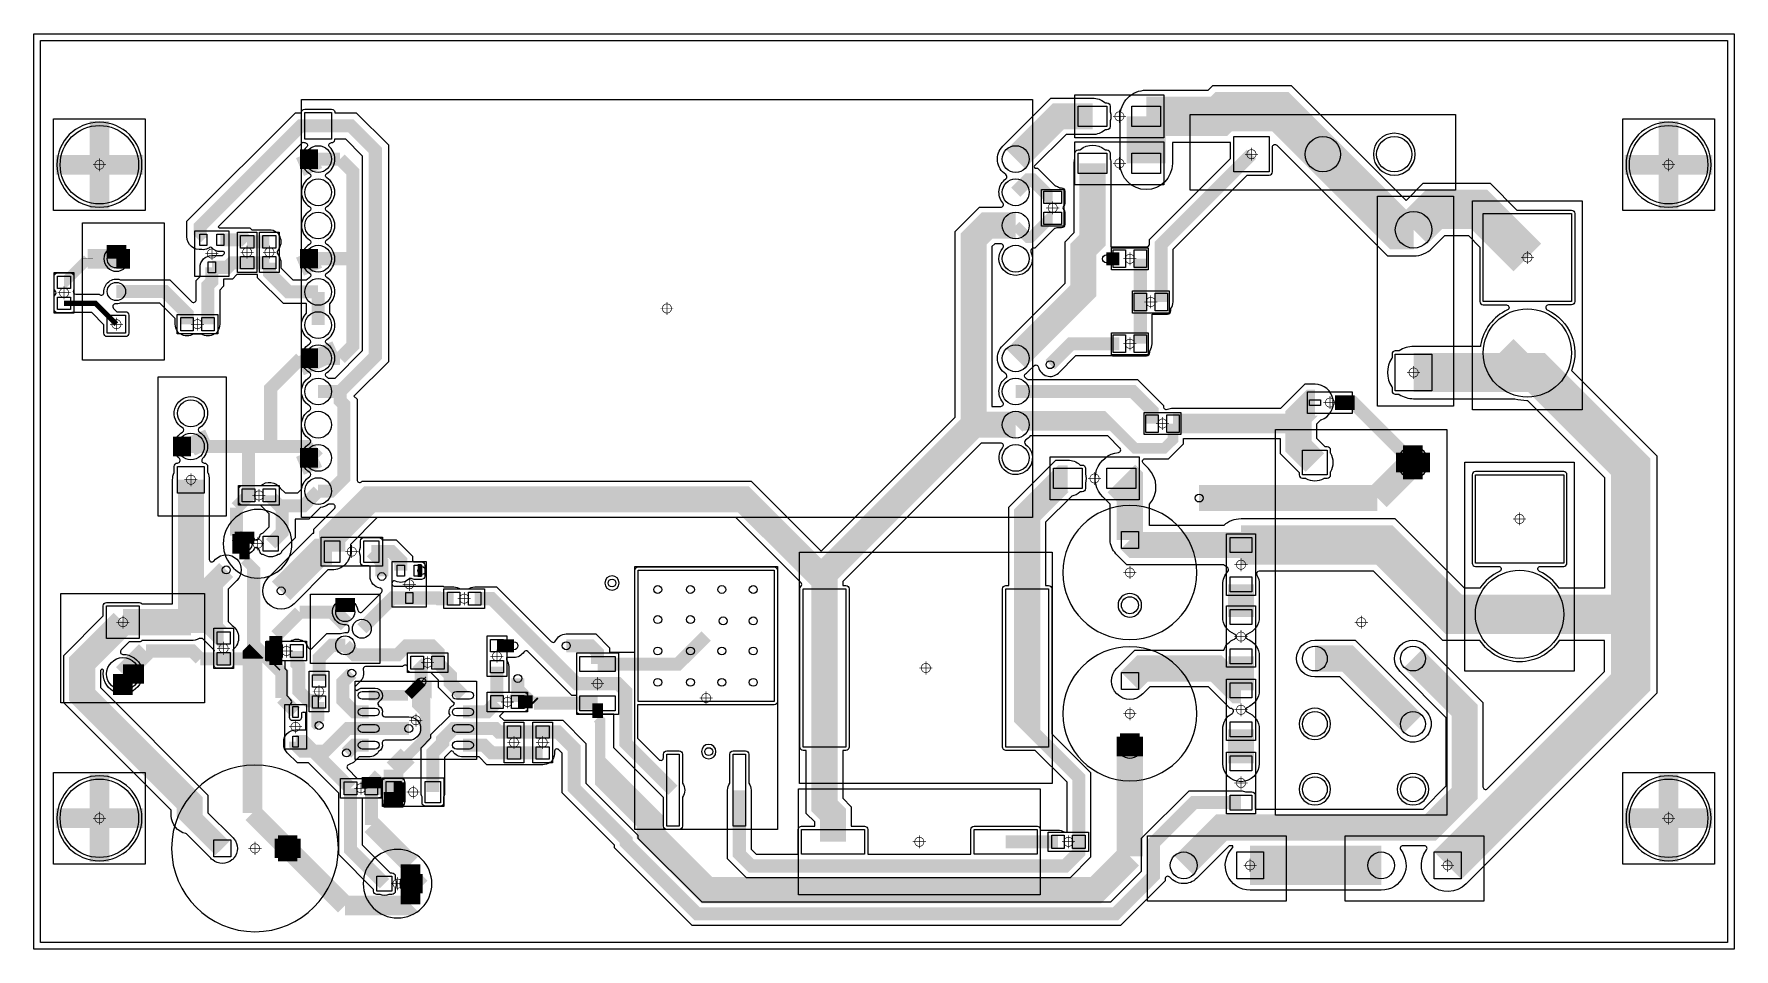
# Model space of a CAD drawing. Extents: x 0 to 130, y 0 to 70.
import ezdxf

# ---------------------------------------------------------------- set-up
doc = ezdxf.new("R2010")
doc.units = 0
for name, color, linetype in [('BG_DESIGN_OUTLINE', 85, 'CONTINUOUS'), ('ET_TOP', 12, 'CONTINUOUS'), ('PG_PLACE_BOUND_TOP', 85, 'CONTINUOUS'), ('PIN_TOP', 12, 'CONTINUOUS'), ('VC_TOP', 12, 'CONTINUOUS')]:
    doc.layers.add(name, color=color, linetype=linetype)

msp = doc.modelspace()

# ---------------------------------------------------------------- linework, layer by layer
at = {"layer": 'BG_DESIGN_OUTLINE'}
msp.add_lwpolyline([(0, 0), (0, 70), (130, 70), (130, 0)], close=True, dxfattribs=at)
at = {"layer": 'ET_TOP'}
msp.add_lwpolyline([(0.5001, 0.5001), (0.5001, 69.4999), (129.4999, 69.4999), (129.4999, 0.5001)], close=True, dxfattribs=at)
for points in [[(83.0834, 1.7998), (50.328, 1.7998), (44.3848, 7.743), (44.3848, 7.9537), (40.3998, 11.9387), (40.3998, 14.9821), (40.1367, 15.2452, 0.702914), (39.7962, 15.0849, -0.171687), (39.6502, 14.5024, -0.347939), (39.4354, 14.2763, -0.16058), (38.9, 14.0998), (34.6271, 14.0998), (34.0321, 14.6948), (32.8, 14.6948, -0.254812), (32.0435, 15.1071, -0.060853), (31.9336, 15.1832), (31.4002, 14.6497), (31.4002, 12, -0.097075), (31.3336, 11.6602), (31.3262, 11.642), (31.3262, 11.175, -0.414214), (31.075, 10.9238), (29.925, 10.9238, -0.414214), (29.6738, 11.175), (29.6738, 11.642), (29.6664, 11.6602, -0.097075), (29.5998, 12), (29.5998, 15.3955), (30.3498, 16.1455), (30.3498, 16.4029), (31.8138, 17.8669), (31.789, 17.9283, -0.38533), (32.0435, 18.6229, -0.02758), (32.1018, 18.7032), (32.1587, 18.7732), (31.9636, 18.9683), (31.959, 18.972, -0.059223), (31.867, 19.064), (31.8633, 19.0686), (30.938, 19.9939), (30.938, 20.5639), (30.3531, 21.1488), (28.825, 21.1488, -0.414214), (28.5738, 21.4), (28.5738, 21.5243, 0.668125), (28.2324, 21.6657), (28.1683, 21.6016), (25.358, 21.6016, 0.497981), (25.1657, 21.3468, -0.272216), (24.9365, 20.4635), (24.5266, 20.0535), (24.5266, 19.8522), (24.6993, 19.7835, -0.206324), (25.1, 19.9562), (26.1, 19.9562, -0.752797), (26.393, 18.9381, 0.429946), (26.3359, 18.6535, -0.010245), (26.3565, 18.6229, -0.341076), (26.6369, 18.0104, 0.482761), (26.8318, 17.7652), (28.665, 17.7652, -1), (28.665, 15.9648), (26.8318, 15.9648, 0.482761), (26.6369, 15.7196, -0.341076), (26.3565, 15.1071, -0.254812), (25.6, 14.6948), (24.8679, 14.6948), (24.5365, 14.3635, -0.144338), (24.0894, 14.12, 0.594179), (23.9901, 13.783), (24.7219, 13.0512), (26.275, 13.0512, -0.194014), (26.4492, 12.9809, 0.425825), (26.7374, 12.992, -0.214124), (26.925, 13.0762), (28.075, 13.0762, -0.414214), (28.3262, 12.825), (28.3262, 11.175, -0.414214), (28.075, 10.9238), (26.925, 10.9238, -0.414214), (26.6738, 11.175), (26.6738, 11.395, 0.555029), (26.3857, 11.5745, -0.114556), (26.275, 11.5488), (25.1002, 11.5488), (25.1002, 7.9729), (27.2469, 5.8262), (27.375, 5.8262, -0.414214), (27.6262, 5.575), (27.6262, 5.358), (27.6336, 5.3398, -0.195986), (27.6336, 4.6602), (27.6262, 4.642), (27.6262, 4.425, -0.414214), (27.375, 4.1738), (27.158, 4.1738), (27.1398, 4.1664, -0.195986), (26.4602, 4.1664), (26.442, 4.1738), (26.225, 4.1738, -0.414214), (25.9738, 4.425), (25.9738, 4.5531), (23.2998, 7.2271), (23.2998, 11.9271), (20.992, 14.2349), (20.142, 14.2349), (19.3635, 15.0135, -0.198912), (19.0998, 15.65), (19.0998, 15.86, -0.414214), (20, 16.7602), (20.7998, 16.7602), (20.7998, 18.0998), (20.6056, 18.0998), (20.5847, 18.1208), (20.4612, 18.0696), (20.4612, 17.72, -0.414214), (20.21, 17.4688), (19.79, 17.4688, -0.414214), (19.5388, 17.72), (19.5388, 18.56, -0.228622), (19.6337, 18.7567, 0.448057), (19.6507, 19.0547), (19.3488, 19.3566), (19.3488, 21.2916), (19.1998, 21.4406), (19.1998, 22.0488), (18.025, 22.0488, -0.414214), (17.7738, 22.3), (17.7738, 23.3, -0.414214), (18.025, 23.5512), (19.604, 23.5512, -0.300927), (20.5976, 23.5502, -0.347939), (20.8237, 23.3354, -0.076886), (20.9516, 23.0917, 0.554738), (21.2822, 23.0151), (22.3973, 24.1302), (23.4219, 24.1302), (23.4397, 24.1373, -0.115837), (23.8812, 24.2028, 0.464021), (24.0972, 24.4188, -0.041663), (24.0972, 24.5812, 0.464021), (23.8812, 24.7972, -2.301098), (24.7649, 25.9181, 0.614389), (25.104, 25.8071), (26.5689, 27.272, 0.612552), (26.4589, 27.6109, -0.368822), (25.6998, 28.5), (25.6998, 29.2271), (25.6031, 29.3238), (25.225, 29.3238, -0.414214), (24.9738, 29.575), (24.9738, 30.042), (24.9664, 30.0602, -0.195986), (24.9664, 30.7398), (24.9738, 30.758), (24.9738, 31.225, -0.414214), (25.225, 31.4762), (26.375, 31.4762, -0.268338), (26.5927, 31.3503), (26.6216, 31.3002), (27.7027, 31.3002), (28.9502, 30.0527), (28.9502, 29.7253, 0.435103), (29.0573, 29.6256, -0.01763), (29.075, 29.6262), (29.625, 29.6262, -0.414214), (29.8762, 29.375), (29.8762, 28.525, -0.414214), (29.625, 28.2738), (29.075, 28.2738, -0.156033), (28.9292, 28.3204, 0.360989), (28.6744, 28.3016, -0.316776), (27.6499, 28.1436, 0.400249), (27.3863, 28.0618, -0.003731), (27.3797, 28.0501, 0.577219), (27.553, 27.7502), (31.2929, 27.7502), (31.3429, 27.7002), (32.1, 27.7002, -0.146935), (32.596, 27.5512), (33.204, 27.5512, -0.146935), (33.7, 27.7002), (35.3729, 27.7002), (39.5577, 23.5154, 0.523275), (39.8811, 23.5738, -0.293685), (40.7, 24.1002), (42.9527, 24.1002), (44.0002, 23.0527), (44.0002, 22.7002), (45.9488, 22.7002), (45.9488, 28.975, -0.414214), (46.2, 29.2262), (56.6, 29.2262, -0.414214), (56.8512, 28.975), (56.8512, 18.925, -0.414214), (56.6, 18.6738), (46.1502, 18.6738), (46.1502, 16.1329), (47.7924, 14.4907, 0.668125), (48.1338, 14.6321), (48.1338, 14.9, -0.414214), (48.385, 15.1512), (49.335, 15.1512, -0.414214), (49.5862, 14.9), (49.5862, 12.682, -0.327099), (49.5862, 11.618), (49.5862, 9.4, -0.414214), (49.335, 9.1488), (48.385, 9.1488, -0.414214), (48.1338, 9.4), (48.1338, 11.6031), (44.3498, 15.3871), (44.3498, 17.9738), (41.75, 17.9738, -0.414214), (41.4988, 18.225), (41.4988, 19.3998), (41.1271, 19.3998), (37.7722, 22.7548, 0.481241), (37.4615, 22.72, -0.257595), (36.7, 22.2998), (36.1283, 22.2998), (36.1283, 22.1814), (36.1348, 22.1643, -0.068444), (36.1502, 22.0976, -0.147471), (36.3002, 21.6), (36.3002, 19.6512), (37.475, 19.6512, -0.414214), (37.7262, 19.4), (37.7262, 18.4, -0.414214), (37.475, 18.1488), (35.9219, 18.1488), (35.5956, 17.8225), (35.9179, 17.5002), (40.4279, 17.5002), (42.2002, 15.7279), (42.2002, 12.6845), (46.1852, 8.6995), (46.1852, 8.4888), (51.0738, 3.6002), (82.3376, 3.6002), (84.6998, 5.9624), (84.6998, 8.4728), (88.3272, 12.1002), (92.3, 12.1002, -0.097075), (92.6398, 12.0336), (92.658, 12.0262), (93.125, 12.0262, -0.414214), (93.3762, 11.775), (93.3762, 10.7002), (106.22, 10.7002), (107.9998, 12.48), (107.9998, 17.69), (104.4599, 21.2299, -1), (106.4401, 23.2101), (110.8002, 18.85), (110.8002, 12.4117, 0.668054), (111.1416, 12.2703), (120.0998, 21.2285), (120.0998, 23.5998), (116.6247, 23.5998, -0.537587), (110.5753, 23.5998), (107.7415, 23.5998), (102.4415, 28.8998), (93.686, 28.8998, 0.57739), (93.5128, 28.5998, -0.131577), (93.7002, 27.9), (93.7002, 25.4, -0.313462), (92.7877, 24.0875, 0.695326), (92.7877, 23.7125, -0.313462), (93.7002, 22.4), (93.7002, 19.8, -0.313462), (92.7877, 18.4875, 0.695326), (92.7877, 18.1125, -0.313462), (93.7002, 16.8), (93.7002, 14.2, -1), (90.8998, 14.2), (90.8998, 16.8, -0.272689), (91.6215, 18.0249, 0.774358), (91.5246, 18.3998), (91.47, 18.3998), (89.8151, 20.0547), (85.3349, 20.0547), (84.7901, 19.5099, -1), (82.8099, 21.4901), (84.1749, 22.8551), (90.9758, 22.8551, -0.224668), (91.8123, 23.7125, 0.695326), (91.8123, 24.0875, -0.313462), (90.8998, 25.4), (90.8998, 27.9, -0.196269), (91.2999, 28.88, 0.482986), (91.261, 29.1909, -0.044151), (90.977, 29.3998), (83.5786, 29.3998), (82.7392, 30.2392, -0.198913), (82.2998, 31.3), (82.2998, 34.0215), (81.7356, 34.5856, -0.627708), (82.9224, 37.9872, 0.627614), (83.041, 38.3273), (82.1185, 39.2498), (76.1748, 39.2498, -0.084396), (75.8285, 38.933, 0.527534), (75.8194, 38.603, -2.525104), (74.0858, 38.3825, 0.634241), (73.9316, 38.7098), (72.435, 38.7098), (61.8502, 28.125), (61.8502, 27.8012), (62.075, 27.8012, -0.414214), (62.3262, 27.55), (62.3262, 15.45, -0.414214), (62.075, 15.1988), (61.8502, 15.1988), (61.8502, 11.535), (62.5002, 10.885), (62.5002, 9.4012), (63.5, 9.4012, -0.414214), (63.7512, 9.15), (63.7512, 7.2512), (71.6488, 7.2512), (71.6488, 9.15, -0.414214), (71.9, 9.4012), (76.7, 9.4012, -0.372833), (76.9486, 9.1859), (76.961, 9.1002), (78.3, 9.1002, -0.1391), (78.7727, 8.9661), (78.7969, 8.9512), (78.9998, 8.9512), (78.9998, 12.7521), (76.5531, 15.1988), (74.325, 15.1988, -0.414214), (74.0738, 15.45), (74.0738, 27.55, -0.414214), (74.325, 27.8012), (74.5498, 27.8012), (74.5498, 33.805), (78.145, 37.4002), (79.05, 37.4002, -0.182401), (79.975, 37.0511), (80.0034, 37.0262), (80.15, 37.0262, -0.414214), (80.4012, 36.775), (80.4012, 36.3674), (80.4045, 36.3549, -0.128833), (80.4045, 35.6451), (80.4012, 35.6326), (80.4012, 35.225, -0.414214), (80.15, 34.9738), (80.0034, 34.9738), (79.975, 34.9489, -0.124917), (79.3618, 34.635), (79.3337, 34.6285), (77.3502, 32.645), (77.3502, 27.8012), (77.575, 27.8012, -0.414214), (77.8262, 27.55), (77.8262, 16.4719), (80.8002, 13.4979), (80.8002, 7.0223), (79.2287, 5.4508), (54.4761, 5.4508), (53.0398, 6.8871), (53.0398, 12.15, -0.15938), (53.2138, 12.682), (53.2138, 14.9, -0.414214), (53.465, 15.1512), (54.415, 15.1512, -0.414214), (54.6662, 14.9), (54.6662, 12.682, -0.15938), (54.8402, 12.15), (54.8402, 7.6329), (55.2219, 7.2512), (58.4488, 7.2512), (58.4488, 9.15, -0.414214), (58.7, 9.4012), (59.6998, 9.4012), (59.6998, 9.725), (59.0498, 10.375), (59.0498, 15.1988), (58.825, 15.1988, -0.414214), (58.5738, 15.45), (58.5738, 27.55, -0.205913), (58.6522, 27.7323, 0.421917), (58.656, 28.0188), (53.675, 32.9998), (26.2502, 32.9998), (24.2002, 30.9498), (24.2002, 30.4, -0.414214), (22.8, 28.9998), (22.48, 28.9998), (19.8901, 26.4099, -1), (17.9099, 28.3901), (21.32, 31.8002), (21.3998, 31.8002), (21.3998, 32.1098), (22.9784, 33.6884, 0.668111), (22.837, 34.0298), (22.5233, 34.0298), (22.4967, 34.0097, -0.126534), (21.9093, 33.7665), (21.8763, 33.7618), (21.0094, 32.8949), (19.9801, 32.8949), (19.9801, 31.4656), (18.9279, 30.4134), (18.9225, 30.3822, -0.377251), (18.6641, 30.174, -0.308886), (17.5359, 30.174, -0.439871), (17.274, 30.4359, -0.04533), (17.1859, 30.594, 0.62306), (16.8271, 30.6077, -3.959419), (16.8271, 31.3923, 0.62306), (17.1859, 31.406, -0.04533), (17.274, 31.5641, -0.377251), (17.4822, 31.8225), (17.5134, 31.8279), (17.9797, 32.2942), (17.9797, 33.2808), (17.3117, 33.9488), (15.925, 33.9488, -0.414214), (15.6738, 34.2), (15.6738, 35.2, -0.414214), (15.925, 35.4512), (17.3396, 35.4512, -0.448407), (18.8222, 35.2696), (18.8273, 35.2622), (19.1942, 34.8953), (20.1808, 34.8953), (20.4618, 35.1763), (20.4665, 35.2093, -0.227527), (21.0794, 36.1279, 0.570045), (21.0794, 36.4721, -0.569807), (21.0794, 38.6679, 0.570045), (21.0794, 39.0121, -0.569807), (21.0794, 41.2079, 0.570045), (21.0794, 41.5521, -0.569807), (21.0794, 43.7479, 0.570045), (21.0794, 44.0921, -0.569807), (21.0794, 46.2879, 0.570045), (21.0794, 46.6321, -0.490376), (20.8298, 48.6346), (20.8298, 49.3654, -0.001219), (20.8254, 49.3698), (19.0773, 49.3698), (17.0998, 51.3473), (17.0998, 51.5998), (15.5179, 51.5998), (15.1679, 51.2498), (14.5002, 51.2498), (14.5002, 50.6971), (14.2002, 50.3971), (14.2002, 47.8, -0.16058), (14.0237, 47.2646, -0.347939), (13.7976, 47.0498, -0.300927), (12.804, 47.0488), (12.196, 47.0488, -0.300927), (11.2024, 47.0498, -0.347939), (10.9763, 47.2646, -0.16058), (10.7998, 47.8), (10.7998, 48.2319), (9.6319, 49.3998), (6.6077, 49.3998), (6.5927, 49.3949, -0.095528), (6.2352, 49.351, 0.692966), (6.0802, 49.0101), (6.339, 48.7512), (7, 48.7512, -0.414214), (7.2512, 48.5), (7.2512, 47.1, -0.414214), (7, 46.8488), (5.6, 46.8488, -0.414214), (5.3488, 47.1), (5.3488, 47.761), (4.41, 48.6998), (2.913, 48.6998), (2.8949, 48.6924, -0.097149), (2.8, 48.6738), (1.8, 48.6738, -0.414214), (1.5488, 48.925), (1.5488, 49.875, -0.20382), (1.6258, 50.0559, 0.425282), (1.6258, 50.3441, -0.20382), (1.5488, 50.525), (1.5488, 51.475, -0.414214), (1.8, 51.7262), (2.8, 51.7262, -0.414214), (3.0512, 51.475), (3.0512, 50.525, -0.131173), (3.0178, 50.3998, 0.57658), (3.1912, 50.1002), (4.99, 50.1002), (5.0101, 50.0802, 0.692966), (5.351, 50.2352, -0.530751), (6.5927, 51.2051), (6.6077, 51.2002), (10.3777, 51.2002), (12.0584, 49.5195, 0.668125), (12.3998, 49.6609), (12.3998, 51.1429), (12.6998, 51.4429), (12.6998, 52.15, -0.414214), (13.6, 53.0502), (14.4221, 53.0502), (14.551, 53.1791, 0.668177), (14.4803, 53.3498), (14.25, 53.3498, -0.217888), (13.5689, 53.6614, 0.408341), (13.4294, 53.6729, -0.005475), (13.4166, 53.6626, -0.147811), (13.2946, 53.5836, -0.159454), (12.834, 53.5088, -0.454137), (11.6998, 54.5), (11.6998, 55.6841), (19.9859, 63.9702), (20.4424, 63.9702), (20.4596, 64.0488, -0.352285), (20.705, 64.2462), (22.755, 64.2462, -0.352285), (23.0004, 64.0488), (23.0176, 63.9702), (24.6443, 63.9702), (27.1002, 61.5143), (27.1002, 44.9257), (24.4695, 42.295), (24.7002, 42.0643), (24.7002, 35.893, 0.668111), (25.0416, 35.7516), (25.0902, 35.8002), (54.835, 35.8002), (60.2, 30.4352), (70.4548, 40.69), (70.4548, 54.895), (72.31, 56.7502), (73.9316, 56.7502, 0.634241), (74.0858, 57.0775, -0.432648), (74.3206, 58.923, 0.527534), (74.3115, 59.253, -0.478056), (74.0799, 61.4201), (77.76, 65.1002), (80.95, 65.1002, -0.182401), (81.875, 64.7511), (81.9034, 64.7262), (82.05, 64.7262, -0.414214), (82.3012, 64.475), (82.3012, 64.0674), (82.3045, 64.0549, -0.128833), (82.3045, 63.3451), (82.3012, 63.3326), (82.3012, 62.925, -0.414214), (82.05, 62.6738), (81.9034, 62.6738), (81.875, 62.6489, -0.182401), (80.95, 62.2998), (78.92, 62.2998), (76.5215, 59.9013, 0.668149), (76.5922, 59.7306), (76.7425, 59.7306), (78.0935, 58.3796), (78.1202, 58.3728, -0.08814), (78.4074, 58.2436), (78.4329, 58.2262), (78.575, 58.2262, -0.414214), (78.8262, 57.975), (78.8262, 57.025, -0.20382), (78.7492, 56.8441, 0.425282), (78.7492, 56.5559, -0.20382), (78.8262, 56.375), (78.8262, 55.425, -0.414214), (78.575, 55.1738), (78.2367, 55.1738), (78.2177, 55.1656, -0.04779), (78.0725, 55.1186), (78.044, 55.1123), (76.5411, 53.6094), (76.419, 53.6094, 0.542655), (76.2363, 53.3282, -1.794713), (74.0858, 53.6225, 0.634241), (73.9316, 53.9498), (73.47, 53.9498), (73.2552, 53.735), (73.2552, 41.5102), (73.9316, 41.5102, 0.634241), (74.0858, 41.8375, -0.432648), (74.3206, 43.683, 0.527534), (74.3115, 44.013, -0.478056), (74.0799, 46.1801), (78.8498, 50.95), (78.8498, 54.1054), (79.5498, 54.8054), (79.5498, 60.1, -0.064152), (79.5955, 60.4549), (79.5988, 60.4674), (79.5988, 60.875, -0.414214), (79.85, 61.1262), (79.9966, 61.1262), (80.025, 61.1511, -0.377358), (81.875, 61.1511), (81.9034, 61.1262), (82.05, 61.1262, -0.414214), (82.3012, 60.875), (82.3012, 60.4674), (82.3045, 60.4549, -0.064152), (82.3502, 60.1), (82.3502, 53.7181), (82.461, 53.7181), (82.4715, 53.7204, -0.053715), (82.525, 53.7262), (85.075, 53.7262, -0.013743), (85.0888, 53.7258, 0.430417), (85.2998, 53.9255), (85.2998, 54.2729), (91.4988, 60.4719), (91.4988, 61.6998), (87.0502, 61.6998), (87.0502, 60.1, -1), (83.0498, 60.1), (83.0498, 63.7, -0.414214), (85.05, 65.7002), (89.7844, 65.7002), (90.1344, 66.0502), (96.1395, 66.0502), (104.9205, 57.2692), (106.2314, 58.5801), (111.3486, 58.5801), (113.4025, 56.5262), (117.575, 56.5262, -0.414214), (117.8262, 56.275), (117.8262, 49.525, -0.414214), (117.575, 49.2738), (115.8039, 49.2738, 0.804274), (115.7201, 48.8922, -0.393387), (117.5925, 44.3194), (117.5697, 44.259), (124.1002, 37.7285), (124.1002, 19.5715), (109.5144, 4.9856, -0.926174), (106.4862, 7.5817, 0.613945), (106.3248, 7.8998), (104.6696, 7.8998, 0.626276), (104.5126, 7.576, -0.626289), (103.02, 4.4998), (93, 4.4998, -0.664487), (91.6427, 7.7298), (91.6712, 7.759), (91.6712, 7.8998), (91.4, 7.8998), (88.9101, 5.4099, -0.43826), (86.8527, 5.4937, 0.698136), (86.5002, 5.3643), (86.5002, 5.2166)], [(8.2512, 60, 1), (1.7488, 60, 1)], [(105.6232, 60.8, 1), (102.4208, 60.8, 1)], [(128.2512, 60, 1), (121.7488, 60, 1)], [(19.8231, 51.1702), (18.9002, 52.0931), (18.9002, 52.5, 0.147471), (18.7502, 52.9976, 0.180461), (18.6742, 53.1559, -0.425282), (18.6742, 53.4441, 0.180461), (18.7502, 53.6024, 0.301498), (18.7502, 54.5976, 0.347939), (18.5354, 54.8237, 0.16058), (18, 55.0002), (16.6729, 55.0002), (16.5229, 55.1502), (14.25, 55.1502, 0.003444), (14.2376, 55.1501), (14.1954, 55.1495), (14.0948, 55.2501), (20.5695, 61.7248), (20.6277, 61.706, 0.078363), (20.705, 61.6938), (20.7065, 61.6938, -0.6752), (20.8452, 61.3497, 0.495631), (21.0794, 59.3321, -0.570045), (21.0794, 58.9879, 0.569807), (21.0794, 56.7921, -0.570045), (21.0794, 56.4479, 0.569807), (21.0794, 54.2521, -0.570045), (21.0794, 53.9079, 0.569807), (21.0794, 51.7121, -0.570045), (21.0794, 51.3679, 0.063306), (20.8254, 51.1702)], [(23.0176, 61.9698), (23.8157, 61.9698), (25.0998, 60.6857), (25.0998, 45.7543), (22.9957, 43.6502), (22.5233, 43.6502), (22.4967, 43.6703, 0.027376), (22.3806, 43.7479, -0.570045), (22.3806, 44.0921, 0.569807), (22.3806, 46.2879, -0.570045), (22.3806, 46.6321, 0.490376), (22.6302, 48.6346), (22.6302, 49.3654, 0.490376), (22.3806, 51.3679, -0.570045), (22.3806, 51.7121, 0.569807), (22.3806, 53.9079, -0.570045), (22.3806, 54.2521, 0.569807), (22.3806, 56.4479, -0.570045), (22.3806, 56.7921, 0.569807), (22.3806, 58.9879, -0.570045), (22.3806, 59.3321, 0.495631), (22.6148, 61.3497, -0.6752), (22.7535, 61.6938), (22.755, 61.6938, 0.352285), (23.0004, 61.8912)], [(109.3985, 27.6002), (104.0985, 32.9002), (92.3, 32.9002, 0.18266), (90.977, 32.4002), (85.3002, 32.4002), (85.3002, 34.027, 0.395975), (85.2144, 36.7644), (84.8203, 37.1584, -0.668054), (84.9617, 37.4998), (86.7615, 37.4998), (87.9002, 38.6385), (87.9002, 39.0498), (95.2949, 39.0498), (95.2949, 37.8949), (96.7488, 36.441), (96.7488, 36.27, 0.414214), (97, 36.0188), (97.23, 36.0188), (97.2531, 36.0055, 0.266527), (98.6469, 36.0055), (98.67, 36.0188), (98.9, 36.0188, 0.414214), (99.1512, 36.27), (99.1512, 36.5), (99.1645, 36.5231, 0.266527), (99.1645, 37.9169), (99.1512, 37.94), (99.1512, 38.17, 0.414214), (98.9, 38.4212), (98.729, 38.4212), (98.0953, 39.0549), (98.0953, 40.1651), (98.4011, 40.4709), (98.4226, 40.4784, 0.844379), (97.96, 43.2002), (97.17, 43.2002), (95.32, 41.3502), (87.1, 41.3502, 0.095089), (86.6742, 41.2685, -0.530149), (86.4002, 41.4543), (86.4002, 41.5527), (84.4027, 43.5502), (75.9746, 43.5502, 0.040078), (75.8194, 43.683, -0.527534), (75.8285, 44.013, 0.053287), (76.0601, 44.1999), (76.4808, 44.6206, -0.597369), (76.8181, 44.5193, 0.597417), (78.3365, 44.0635), (79.6729, 45.3998), (82.412, 45.3998), (82.4301, 45.3924, 0.097149), (82.525, 45.3738), (85.075, 45.3738, 0.414214), (85.3262, 45.625), (85.3262, 45.7671), (85.3436, 45.7926, 0.150807), (85.5002, 46.3), (85.5002, 48.5738), (86.675, 48.5738, 0.414214), (86.9262, 48.825), (86.9262, 48.9671), (86.9436, 48.9926, 0.150807), (87.1002, 49.5), (87.1002, 53.5271), (92.7719, 59.1988), (94.45, 59.1988, 0.414214), (94.7012, 59.45), (94.7012, 61.3483, -0.668054), (95.0426, 61.4897), (103.5125, 53.0198), (105.5, 53.0198, 0.198912), (106.9144, 53.6056), (107.8884, 54.5797), (109.6916, 54.5797), (110.5738, 53.6975), (110.5738, 49.525, 0.414214), (110.825, 49.2738), (112.5961, 49.2738, -0.804274), (112.6799, 48.8922, 0.249079), (110.6212, 46.1841), (110.6075, 46.1002), (105.5, 46.1002, 0.147253), (104.3958, 45.7678), (104.3707, 45.7512), (104.1, 45.7512, 0.414214), (103.8488, 45.5), (103.8488, 45.2293), (103.8322, 45.2042, 0.301036), (103.8322, 42.9958), (103.8488, 42.9707), (103.8488, 42.7, 0.414214), (104.1, 42.4488), (104.3707, 42.4488), (104.3958, 42.4322, 0.147253), (105.5, 42.0998), (113.2524, 42.0998, 0.063217), (114.157, 41.9741), (114.1977, 41.9736), (120.0998, 36.0715), (120.0998, 27.6002), (116.6247, 27.6002, 0.139383), (115.1201, 28.8922, -0.804274), (115.2039, 29.2738), (116.975, 29.2738, 0.414214), (117.2262, 29.525), (117.2262, 36.275, 0.414214), (116.975, 36.5262), (110.225, 36.5262, 0.414214), (109.9738, 36.275), (109.9738, 29.525, 0.414214), (110.225, 29.2738), (111.9961, 29.2738, -0.804274), (112.0799, 28.8922, 0.139383), (110.5753, 27.6002)], [(7.2512, 52.8, 1), (5.3488, 52.8, 1)], [(13.8027, 22.8457), (12.8836, 23.7648), (12.6599, 23.7648), (12.6384, 23.7538, -0.118909), (12, 23.5998), (8.2513, 23.5998, -0.236802), (8.05, 23.4988), (7.279, 23.4988), (6.6628, 22.8826, 0.667224), (6.8037, 22.5412, -2.715542), (5.3184, 21.282), (5.3267, 21.3326), (5.2197, 21.4396), (5.0834, 21.3032), (5.0834, 19.9968), (13.3002, 11.78), (13.3002, 10.4264), (15.1424, 8.5842), (15.158, 8.5768, -0.201652), (15.2876, 8.4315, -0.358968), (15.2876, 6.9685, -0.231487), (15.1315, 6.8124, -0.358968), (13.6685, 6.8124, -0.201652), (13.5232, 6.942), (13.5158, 6.9576), (11.6517, 8.8217), (11.6222, 8.8276, -0.356847), (10.4998, 10.2), (10.4998, 10.62), (2.283, 18.8368), (2.283, 22.4632), (5.2988, 25.479), (5.2988, 26.25, -0.414214), (5.55, 26.5012), (8.05, 26.5012, -0.236802), (8.2513, 26.4002), (10.5998, 26.4002), (10.5998, 35.9, -0.102714), (10.7155, 36.4574), (10.7238, 36.4765), (10.7238, 36.925, -0.414214), (10.975, 37.1762), (10.9765, 37.1762, 0.6752), (11.1152, 37.5203, -0.495631), (11.3494, 39.5379, 0.570045), (11.3494, 39.8821, -3.64908), (12.6506, 39.8821, 0.570045), (12.6506, 39.5379, -0.495631), (12.8848, 37.5203, 0.6752), (13.0235, 37.1762), (13.025, 37.1762, -0.414214), (13.2762, 36.925), (13.2762, 36.4765), (13.2845, 36.4574, -0.102714), (13.4002, 35.9), (13.4002, 29.8097, 0.668196), (13.7416, 29.6682), (13.8867, 29.8133, -1), (15.5133, 28.1867), (14.8453, 27.5187), (14.8453, 25.0563), (15.1588, 24.7429, -0.492326), (15.2426, 22.9216, 0.357891), (15.2197, 22.7968, -0.127218), (15.2512, 22.675), (15.2512, 21.725, -0.414214), (15, 21.4738), (14, 21.4738, -0.414214), (13.7488, 21.725), (13.7488, 22.675, -0.110481), (13.7728, 22.782)], [(99.5688, 41.59), (99.5688, 42.01, -0.414214), (99.82, 42.2612), (100.66, 42.2612, -0.414214), (100.9112, 42.01), (100.9112, 41.59, -0.414214), (100.66, 41.3388), (99.82, 41.3388, -0.414214)], [(106.6512, 37.22, 1), (104.2488, 37.22, 1)], [(44.7527, 28, 1), (43.6473, 28, 1)], [(84.7012, 26.3, 1), (82.8988, 26.3, 1)], [(104.4599, 16.2299), (99.87, 20.8198), (97.95, 20.8198, -1), (97.95, 23.6202), (101.03, 23.6202), (106.4401, 18.2101, -1)], [(99.1512, 17.22, 1), (96.7488, 17.22, 1)], [(52.1527, 15.1, 1), (51.0473, 15.1, 1)], [(84.7012, 15.5, 1), (82.8988, 15.5, 1)], [(8.2512, 10, 1), (1.7488, 10, 1)], [(99.1512, 12.22, 1), (96.7488, 12.22, 1)], [(106.6512, 12.22, 1), (104.2488, 12.22, 1)], [(128.2512, 10, 1), (121.7488, 10, 1)], [(20.3012, 7.7, 1), (18.4988, 7.7, 1)], [(29.6262, 5, 1), (27.9738, 5, 1)]]:
    msp.add_lwpolyline(points, format="xyb", close=True, dxfattribs=at)
for points, const_width in [([(98.561, 60.8), (95.311, 64.05), (90.9629, 64.05), (90.6129, 63.7), (85.05, 63.7)], 3), ([(85.05, 63.7), (85.05, 60.1)], 3), ([(5, 60), (5, 63.3512)], 1.5), ([(75.07, 60.43), (78.34, 63.7), (80.95, 63.7)], 2), ([(125, 60), (125, 63.3512)], 1.5), ([(21.73, 62.97), (24.23, 62.97), (26.1, 61.1), (26.1, 45.34), (23.41, 42.65)], 1), ([(20.34, 59.821), (21.73, 60.43)], 1.5), ([(20.3538, 60.43), (21.73, 60.43)], 1.5), ([(80.95, 60.1), (80.95, 54.2254), (80.25, 53.5254), (80.25, 50.37), (75.07, 45.19)], 2), ([(86.2, 49.5), (86.2, 53.9), (93.1, 60.8)], 1), ([(98.561, 60.8), (104.341, 55.02), (105.5, 55.02)], 3), ([(1.6488, 60), (5, 60)], 1.5), ([(5, 60), (8.3512, 60)], 1.5), ([(5, 56.6488), (5, 60)], 1.5), ([(23.41, 60.43), (21.73, 60.43)], 1), ([(24.38, 52.81), (24.38, 59.46), (23.41, 60.43)], 1), ([(121.6488, 60), (125, 60)], 1.5), ([(125, 60), (128.3512, 60)], 1.5), ([(125, 56.6488), (125, 60)], 1.5), ([(75.07, 57.89), (76.0104, 58.8304), (76.3696, 58.8304), (77.7, 57.5), (77.9, 57.5)], 1), ([(114.2, 52.9), (110.5201, 56.5799), (107.0599, 56.5799), (105.5, 55.02)], 3), ([(71.855, 40.11), (71.855, 54.315), (72.89, 55.35), (75.07, 55.35)], 2), ([(77.9, 55.9), (77.7, 55.9), (76.2096, 54.4096), (76.0104, 54.4096), (75.07, 55.35)], 0.8), ([(6.3, 52.8), (6.3, 53.8512)], 1.5), ([(14.25, 54.25), (16.15, 54.25), (16.3, 54.1)], 1), ([(16.3, 54.1), (18, 54.1)], 1), ([(4.1, 52.8), (6.3, 52.8)], 1.5), ([(6.3, 52.8), (7.3512, 52.8)], 1.5), ([(20.34, 52.201), (21.73, 52.81)], 1.5), ([(20.3538, 52.81), (21.73, 52.81)], 1.5), ([(21.73, 52.81), (24.38, 52.81)], 1), ([(23.41, 45.19), (24.38, 46.16), (24.38, 52.81)], 1), ([(2.3, 51), (2.325, 51), (4.1, 52.775)], 0.8), ([(4.1, 52.775), (4.1, 52.8)], 0.8), ([(13.3, 47.8), (13.3, 50.77), (13.6, 51.07), (13.6, 52.15)], 1), ([(13.6, 52.15), (14.795, 52.15), (15.145, 52.5), (16.3, 52.5)], 1), ([(16.3, 52.5), (18, 52.5)], 1), ([(18, 52.5), (18, 51.7202), (19.4502, 50.27), (21.73, 50.27)], 1), ([(83, 52.8), (82, 52.8)], 1), ([(84.6, 52.8), (84.6, 49.5)], 1), ([(6.3, 50.3), (10.0048, 50.3), (11.7, 48.6048), (11.7, 47.8)], 1), ([(21.73, 50.27), (21.73, 47.73)], 1), ([(2.3, 49.4), (4.7, 49.4), (6.3, 47.8)], 0.4), ([(84.6, 49.5), (84.6, 46.3)], 1), ([(83, 46.3), (79.3, 46.3), (77.7, 44.7)], 1), ([(105.5, 44.1), (112.7, 44.1), (114.2, 45.6)], 3), ([(20.4, 45.19), (18.1, 42.89), (18.1, 38.44)], 1), ([(20.34, 44.581), (21.73, 45.19)], 1.5), ([(21.73, 45.19), (20.4, 45.19)], 1.5), ([(21.73, 45.19), (23.12, 45.799)], 1.5), ([(21.73, 45.19), (23.41, 45.19)], 1), ([(122.1, 25.6), (122.1, 36.9), (114.9, 44.1), (105.5, 44.1)], 3), ([(21.73, 35.03), (22.7, 35.03), (23.7, 36.03), (23.7, 41.65), (23.41, 41.94), (23.41, 42.65)], 1), ([(23.41, 42.65), (21.73, 42.65)], 1), ([(75.07, 42.65), (84.0298, 42.65), (85.5, 41.1798), (85.5, 40.2)], 1), ([(100.24, 41.8), (100.24, 42.3612)], 1.5), ([(87.1, 40.2), (96.15, 40.2), (97.75, 41.8), (97.96, 41.8)], 1.5), ([(97.96, 41.8), (97.75, 41.8), (96.6951, 40.7451), (96.6951, 38.4749), (97.95, 37.22)], 2), ([(100.24, 41.2388), (100.24, 41.8)], 1.5), ([(100.24, 41.8), (100.87, 41.8), (105.45, 37.22)], 1), ([(71.855, 40.11), (60.45, 28.705)], 2), ([(75.07, 40.11), (71.855, 40.11)], 2), ([(10.6238, 38.44), (12, 38.44)], 1.5), ([(12, 38.44), (13.39, 39.049)], 1.5), ([(105.45, 37.22), (105.45, 38.5212)], 1.5), ([(12, 38.44), (16.4, 38.44)], 1), ([(16.4, 38.44), (18.1, 38.44)], 1), ([(16.4, 38.44), (16.4, 34.7)], 1), ([(18.1, 38.44), (20.86, 38.44), (21.73, 37.57)], 1), ([(20.34, 36.961), (21.73, 37.57)], 1.5), ([(20.3538, 37.57), (21.73, 37.57)], 1.5), ([(105.45, 37.22), (102.73, 34.5)], 2), ([(104.1488, 37.22), (105.45, 37.22)], 1.5), ([(105.45, 37.22), (106.7512, 37.22)], 1.5), ([(105.45, 35.9188), (105.45, 37.22)], 1.5), ([(12, 25), (12, 35.9)], 2), ([(79.05, 36), (78.725, 36), (75.95, 33.225), (75.95, 21.5)], 2), ([(15.4778, 33.7528), (16.4, 34.675), (16.4, 34.7)], 1), ([(18, 34.7), (18, 34.675), (18.7799, 33.8951), (20.5951, 33.8951), (21.73, 35.03)], 1), ([(18, 34.7), (18, 34.675), (18.9799, 33.6951), (18.9799, 31.8799), (18.1, 31)], 1), ([(22.8, 30.4), (22.8, 31.5298), (25.6702, 34.4), (54.255, 34.4), (59.95, 28.705), (60.45, 28.705)], 2), ([(102.73, 34.5), (89.1, 34.5)], 2), ([(15.4778, 31.6222), (15.4778, 33.7528)], 1), ([(16.1, 31), (16.1, 31.9262)], 1.5), ([(15.1738, 31), (16.1, 31)], 1.5), ([(16.1, 31), (15.4778, 31.6222)], 1), ([(16.1, 29.8), (16.1, 31)], 0.8), ([(18.9, 27.4), (21.9, 30.4), (22.8, 30.4)], 2), ([(92.3, 30.9), (84.2, 30.9), (83.8, 31.3)], 2), ([(92.3, 30.9), (103.27, 30.9), (108.57, 25.6), (113.6, 25.6)], 3), ([(26.6, 28.5), (26.6, 29.6), (25.8, 30.4)], 1), ([(25.8, 30.4), (27.3298, 30.4), (28.05, 29.6798), (28.05, 28.95)], 1), ([(14.5, 23.8), (14.475, 23.8), (13.6951, 24.5799), (13.6951, 27.9951), (14.7, 29)], 1.5), ([(29.35, 28.95), (29.65, 28.95)], 1), ([(60.45, 21.5), (60.45, 28.705)], 2), ([(92.3, 27.9), (92.3, 25.4)], 2), ([(23.8, 25.77), (23.8, 26.8462)], 1.5), ([(25.07, 24.5), (27.42, 26.85), (28.7, 26.85)], 1), ([(28.7, 26.85), (30.92, 26.85), (30.97, 26.8), (32.1, 26.8)], 1), ([(33.7, 26.8), (35, 26.8), (41.5, 20.3), (44.6564, 20.3), (45.25, 19.7064), (45.25, 15.76), (48.86, 12.15)], 1), ([(12, 25), (6.8, 25)], 2), ([(20.315, 25.77), (18.5, 23.955)], 1), ([(23.8, 25.77), (20.315, 25.77)], 1), ([(22.939, 24.909), (23.8, 25.77)], 1.5), ([(108.1, 6.4), (122.1, 20.4), (122.1, 25.6)], 3), ([(122.1, 25.6), (113.6, 25.6)], 3), ([(14.5, 23.8), (14.475, 23.8), (13.36, 24.915), (12.085, 24.915), (12, 25)], 1.5), ([(8.56, 22.8), (6.8, 21.04)], 1.5), ([(16.7, 22.2), (16.7, 22.4957), (17.0043, 22.8)], 1.5), ([(17.6738, 22.8), (18.5, 22.8)], 1.5), ([(17.6913, 21.9488), (18.5, 22.8)], 1.5), ([(18.5, 23.955), (18.5, 22.8)], 1), ([(21.8, 20.5), (21.8, 22.2598), (22.7702, 23.23), (23.8, 23.23)], 1), ([(30.9, 21.9), (30.9, 22.7048), (30.4048, 23.2), (28.4936, 23.2), (27.7954, 22.5018), (24.5282, 22.5018), (23.8, 23.23)], 1), ([(35.4, 23.2), (36.7, 23.2)], 1), ([(40.7, 23.2), (42.5798, 23.2), (43.1, 22.6798), (43.1, 21.8)], 1), ([(43.1, 21.8), (49.25, 21.8), (51.4, 23.95)], 1), ([(92.3, 22.4), (92.3, 19.8)], 2), ([(12.7107, 22.2), (12.1107, 22.8), (8.56, 22.8)], 1), ([(14.5, 22.2), (12.7107, 22.2)], 1), ([(14.5, 22.2), (16.7, 22.2)], 1), ([(16.7, 10.4), (16.7, 22.2)], 1.5), ([(18.43, 21.645), (17.275, 22.8), (17.0043, 22.8)], 1), ([(18.5, 21.715), (18.43, 21.645)], 1), ([(18.949, 19.191), (18.949, 21.126), (18.43, 21.645)], 1), ([(18.5, 22.8), (18.5, 21.715)], 1), ([(21.7, 18.9), (21.6, 19), (20.9785, 19), (20.249, 19.7295), (20.249, 21.6645), (20.1, 21.8135), (20.1, 22.8)], 1), ([(29.5997, 20.5003), (29.5997, 21.6003), (29.3, 21.9)], 1), ([(32.8, 19.405), (31.8382, 20.3668), (31.8382, 20.9368), (30.9, 21.875), (30.9, 21.9)], 1), ([(35.4, 21.6), (35.4, 18.9)], 1), ([(60.45, 21.5), (60.45, 10.955), (61.1, 10.305), (61.1, 8.2)], 2), ([(83.8, 20.5), (84.7549, 21.4549), (90.3951, 21.4549), (92.05, 19.8), (92.3, 19.8)], 2), ([(105.45, 22.22), (109.4, 18.27), (109.4, 11.9), (106.8, 9.3), (90.82, 9.3), (87.92, 6.4)], 2), ([(97.95, 22.22), (100.45, 22.22), (105.45, 17.22)], 2), ([(6.8, 21.04), (8.4012, 21.04)], 1.5), ([(6.8, 19.4388), (6.8, 21.04)], 1.5), ([(24.3, 21.1), (23.6264, 20.4264), (23.6264, 19.0038), (24.4952, 18.135), (25.6, 18.135)], 1), ([(28.605, 19.405), (29.65, 20.45)], 0.8), ([(29.65, 20.45), (29.5997, 20.5003)], 1), ([(37, 18.9), (37, 20.7)], 1), ([(20, 18.14), (18.949, 19.191)], 1), ([(25.6, 19.405), (28.605, 19.405)], 0.8), ([(37, 18.9), (37.4044, 19.7512)], 1.5), ([(37, 18.9), (37.8087, 19.7512)], 1.5), ([(21.7, 18.9), (21.7, 17.2), (21.8, 17.1)], 1), ([(21.8, 18.9), (21.7, 18.9)], 1), ([(32.8, 18.135), (34.635, 18.135), (35.4, 18.9)], 1), ([(38.13, 18.9), (37, 18.9)], 1), ([(38.23, 18.8), (38.13, 18.9)], 1), ([(43.1, 18.8), (38.23, 18.8)], 1), ([(43.1, 18.8), (43.1, 17.67)], 0.8), ([(20, 15.86), (20, 15.65), (20.5149, 15.1351), (22.2673, 15.1351), (23.9972, 16.865), (25.6, 16.865)], 1), ([(25.6, 16.865), (28.665, 16.865)], 1), ([(32.8, 16.865), (32.085, 16.865), (31.25, 16.03), (31.25, 15.7726), (30.5, 15.0226), (30.5, 12)], 1), ([(32.8, 16.865), (35.28, 16.865), (35.545, 16.6), (36.7, 16.6)], 1), ([(36.7, 16.6), (38.9, 16.6)], 1), ([(92.3, 11.2), (88.7001, 11.2), (85.6, 8.0999), (85.6, 5.5895), (82.7105, 2.7), (50.7009, 2.7), (45.285, 8.1159), (45.285, 8.3266), (41.3, 12.3116), (41.3, 15.355), (40.055, 16.6), (38.9, 16.6)], 1), ([(83.8, 15.5), (83.8, 16.5012)], 1.5), ([(92.3, 16.8), (92.3, 14.2)], 2), ([(24.2, 12.3), (20.64, 15.86), (20, 15.86)], 1), ([(25.6, 15.595), (24.495, 15.595), (23.9, 15)], 1), ([(32.8, 15.595), (34.405, 15.595), (35, 15), (36.7, 15)], 1), ([(82.7988, 15.5), (83.8, 15.5)], 1.5), ([(83.8, 7.1), (83.8, 15.5)], 2), ([(83.8, 15.5), (84.8012, 15.5)], 1.5), ([(27.5, 13.73), (27.5, 12)], 1.5), ([(36.7, 15), (38.9, 15)], 1), ([(5, 10), (5, 13.3512)], 1.5), ([(25.8, 12.3), (26.6087, 13.1512)], 1.5), ([(25.8, 12.3), (25.8, 13.1512)], 1.5), ([(125, 10), (125, 13.3512)], 1.5), ([(26.8, 5), (24.2, 7.6), (24.2, 12.3)], 1), ([(25.8, 12.3), (25.8, 9.48)], 1), ([(25.8, 12.3), (27.2, 12.3), (27.5, 12)], 1), ([(27.5, 12), (28.4262, 12)], 1.5), ([(27.5, 10.8238), (27.5, 12)], 1.5), ([(53.94, 12.15), (53.94, 7.26), (54.849, 6.351), (78.8558, 6.351), (79.9, 7.3952), (79.9, 8.2)], 1), ([(1.6488, 10), (5, 10)], 1.5), ([(5, 10), (8.3512, 10)], 1.5), ([(5, 6.6488), (5, 10)], 1.5), ([(19.4, 7.7), (16.7, 10.4)], 1.5), ([(121.6488, 10), (125, 10)], 1.5), ([(125, 10), (128.3512, 10)], 1.5), ([(125, 6.6488), (125, 10)], 1.5), ([(19.4, 7.7), (19.4, 8.7012)], 1.5), ([(25.8, 9.48), (28.8, 6.48)], 1.5), ([(18.3988, 7.7), (19.4, 7.7)], 1.5), ([(19.4, 7.7), (20.4012, 7.7)], 1.5), ([(19.4, 6.6988), (19.4, 7.7)], 1.5), ([(19.4, 7.7), (23.7779, 3.3221)], 1.5), ([(74.3, 8.2), (78.3, 8.2)], 1), ([(103.02, 6.4), (93, 6.4)], 3), ([(28.8, 6.48), (28.8, 5)], 1.5), ([(28.8, 5), (29.5549, 5.7549)], 1.5), ([(28.8, 5), (29.7262, 5)], 1.5), ([(28.8, 3.4221), (28.8, 5)], 1.5), ([(23.7779, 3.3221), (28.7, 3.3221), (28.8, 3.4221)], 1.5)]:
    msp.add_lwpolyline(points, dxfattribs=dict(at, const_width=const_width))
for points in [[(12.95, 54.25, 0.5, 0.5, 0), (12.7, 54.5, 1, 1, 0), (12.7, 55.2698, 1, 1, 0), (20.4002, 62.97, 1, 1, 0), (21.73, 62.97, 1, 1, 0)], [(87.1, 40.2, 0.8, 0.8, 0), (87.1, 38.97, 0.8, 0.8, 0), (86.43, 38.3, 0.8, 0.8, 0), (84.2, 38.3, 0.8, 0.8, 0), (82.1, 40.4, 1.5, 1.5, 0), (75.36, 40.4, 1.5, 1.5, 0), (75.07, 40.11, 1.5, 1.5, 0)], [(83.15, 36, 3, 3, 0), (83.8, 35.35, 2, 2, 0), (83.8, 31.3, 2, 2, 0)], [(17.0043, 22.8, 1, 1, 0), (17.0043, 23.0707, 1, 1, 0), (16.8, 23.275, 1, 1, 0), (16.8, 29.1, 0.8, 0.8, 0), (16.1, 29.8, 0.8, 0.8, 0)], [(14.4, 7.7, 1.5, 1.5, 0), (11.9, 10.2, 2, 2, 0), (11.9, 11.2, 2, 2, 0), (3.6832, 19.4168, 2, 2, 0), (3.6832, 21.8832, 2, 2, 0), (6.8, 25, 2, 2, 0)], [(79.9, 8.2, 1, 1, 0), (79.9, 13.125, 1, 1, 0), (75.95, 17.075, 2, 2, 0), (75.95, 21.5, 2, 2, 0)], [(29.65, 20.45, 1.5, 1.5, 0), (29.65, 18.85, 1.5, 1.5, 0), (29.9, 18.6, 0.8, 0.8, 0), (29.9, 16.13, 0.8, 0.8, 0), (28.57, 14.8, 1.5, 1.5, 0), (27.5, 13.73, 1.5, 1.5, 0)], [(43.1, 17.67, 0.8, 0.8, 0), (43.3, 17.47, 0.8, 0.8, 0), (43.3, 13.6, 2, 2, 0), (47.085, 9.815, 2, 2, 0), (47.085, 8.8615, 2, 2, 0), (51.4465, 4.5, 2, 2, 0), (81.2, 4.5, 2, 2, 0), (83.8, 7.1, 2, 2, 0)]]:
    msp.add_lwpolyline(points, format="xyseb", dxfattribs=at)
at = {"layer": 'PG_PLACE_BOUND_TOP'}
for points in [[(20.455, 33), (20.455, 65), (76.345, 65), (76.345, 33)], [(86.4, 65.35), (86.4, 62.05), (79.6, 62.05), (79.6, 65.35)], [(108.7085, 58.04), (88.4135, 58.04), (88.4135, 63.85), (108.7085, 63.85)], [(1.5, 56.5), (1.5, 63.5), (8.5, 63.5), (8.5, 56.5)], [(121.5, 56.5), (121.5, 63.5), (128.5, 63.5), (128.5, 56.5)], [(86.4, 61.75), (86.4, 58.45), (79.6, 58.45), (79.6, 61.75)], [(78.75, 55.3), (77.05, 55.3), (77.05, 58.1), (78.75, 58.1)], [(108.56, 57.6), (108.56, 41.52), (102.75, 41.52), (102.75, 57.6)], [(110.011, 57.2425), (118.389, 57.2425), (118.389, 41.2575), (110.011, 41.2575)], [(9.95, 45.05), (3.7, 45.05), (3.7, 55.55), (9.95, 55.55)], [(12.3, 54.95), (14.9, 54.95), (14.9, 51.45), (12.3, 51.45)], [(15.55, 54.85), (17.05, 54.85), (17.05, 51.75), (15.55, 51.75)], [(18.75, 51.75), (17.25, 51.75), (17.25, 54.85), (18.75, 54.85)], [(85.2, 53.65), (85.2, 51.95), (82.4, 51.95), (82.4, 53.65)], [(3.05, 48.65), (1.55, 48.65), (1.55, 51.75), (3.05, 51.75)], [(86.8, 50.35), (86.8, 48.65), (84, 48.65), (84, 50.35)], [(10.95, 47.05), (10.95, 48.55), (14.05, 48.55), (14.05, 47.05)], [(85.2, 47.15), (85.2, 45.45), (82.4, 45.45), (82.4, 47.15)], [(14.69, 43.77), (14.69, 33.11), (9.49, 33.11), (9.49, 43.77)], [(97.39, 40.97), (97.39, 42.63), (100.81, 42.63), (100.81, 40.97)], [(87.7, 41.05), (87.7, 39.35), (84.9, 39.35), (84.9, 41.05)], [(94.95, 10.25), (94.95, 39.75), (108.05, 39.75), (108.05, 10.25)], [(84.5, 37.65), (84.5, 34.35), (77.7, 34.35), (77.7, 37.65)], [(109.411, 37.2425), (117.789, 37.2425), (117.789, 21.2575), (109.411, 21.2575)], [(18.75, 35.45), (18.75, 33.95), (15.65, 33.95), (15.65, 35.45)], [(21.95, 29.3), (21.95, 31.5), (26.65, 31.5), (26.65, 29.3)], [(91.2, 31.75), (93.4, 31.75), (93.4, 27.05), (91.2, 27.05)], [(58.55, 12.65), (58.55, 30.35), (77.85, 30.35), (77.85, 12.65)], [(27.4, 29.65), (30, 29.65), (30, 26.15), (27.4, 26.15)], [(56.85, 9.15), (45.95, 9.15), (45.95, 29.25), (56.85, 29.25)], [(34.45, 27.55), (34.45, 26.05), (31.35, 26.05), (31.35, 27.55)], [(2.05, 27.2), (13.05, 27.2), (13.05, 18.84), (2.05, 18.84)], [(26.45, 21.85), (21.15, 21.85), (21.15, 27.15), (26.45, 27.15)], [(91.2, 26.25), (93.4, 26.25), (93.4, 21.55), (91.2, 21.55)], [(15.25, 21.45), (13.75, 21.45), (13.75, 24.55), (15.25, 24.55)], [(20.85, 23.55), (20.85, 22.05), (17.75, 22.05), (17.75, 23.55)], [(34.65, 23.95), (36.15, 23.95), (36.15, 20.85), (34.65, 20.85)], [(31.65, 22.65), (31.65, 21.15), (28.55, 21.15), (28.55, 22.65)], [(41.5, 22.65), (44.7, 22.65), (44.7, 17.95), (41.5, 17.95)], [(21.05, 21.25), (22.55, 21.25), (22.55, 18.15), (21.05, 18.15)], [(33.85, 20.5), (33.85, 14.5), (24.55, 14.5), (24.55, 20.5)], [(34.65, 18.15), (34.65, 19.65), (37.75, 19.65), (37.75, 18.15)], [(91.2, 20.65), (93.4, 20.65), (93.4, 15.95), (91.2, 15.95)], [(20.83, 15.29), (19.17, 15.29), (19.17, 18.71), (20.83, 18.71)], [(37.45, 14.25), (35.95, 14.25), (35.95, 17.35), (37.45, 17.35)], [(38.15, 17.35), (39.65, 17.35), (39.65, 14.25), (38.15, 14.25)], [(91.2, 15.05), (93.4, 15.05), (93.4, 10.35), (91.2, 10.35)], [(1.5, 6.5), (1.5, 13.5), (8.5, 13.5), (8.5, 6.5)], [(23.45, 11.55), (23.45, 13.05), (26.55, 13.05), (26.55, 11.55)], [(26.65, 10.9), (26.65, 13.1), (31.35, 13.1), (31.35, 10.9)], [(121.5, 6.5), (121.5, 13.5), (128.5, 13.5), (128.5, 6.5)], [(76.95, 12.25), (76.95, 4.15), (58.45, 4.15), (58.45, 12.25)], [(77.55, 7.45), (77.55, 8.95), (80.65, 8.95), (80.65, 7.45)], [(85.16, 8.65), (95.76, 8.65), (95.76, 3.65), (85.16, 3.65)], [(100.26, 8.65), (110.86, 8.65), (110.86, 3.65), (100.26, 3.65)]]:
    msp.add_lwpolyline(points, close=True, dxfattribs=at)
at = {"layer": 'PG_PLACE_BOUND_TOP', "const_width": 0.05}
for points in [[(83.5, 63.7), (82.5, 63.7)], [(83, 64.2), (83, 63.2)], [(93.1, 60.3), (93.1, 61.3)], [(4.5, 60), (5.5, 60)], [(5, 59.5), (5, 60.5)], [(83.5, 60.1), (82.5, 60.1)], [(83, 60.6), (83, 59.6)], [(93.6, 60.8), (92.6, 60.8)], [(124.5, 60), (125.5, 60)], [(125, 59.5), (125, 60.5)], [(77.9, 56.2), (77.9, 57.2)], [(78.4, 56.7), (77.4, 56.7)], [(13.6, 53.7), (13.6, 52.7)], [(15.8, 53.3), (16.8, 53.3)], [(16.3, 53.8), (16.3, 52.8)], [(18.5, 53.3), (17.5, 53.3)], [(18, 52.8), (18, 53.8)], [(83.8, 53.3), (83.8, 52.3)], [(114.2, 53.4), (114.2, 52.4)], [(13.1, 53.2), (14.1, 53.2)], [(84.3, 52.8), (83.3, 52.8)], [(113.7, 52.9), (114.7, 52.9)], [(2.3, 49.7), (2.3, 50.7)], [(2.8, 50.2), (1.8, 50.2)], [(48.4, 48.5), (48.4, 49.5)], [(85.9, 49.5), (84.9, 49.5)], [(85.4, 50), (85.4, 49)], [(6.3, 47.3), (6.3, 48.3)], [(12.5, 47.3), (12.5, 48.3)], [(47.9, 49), (48.9, 49)], [(6.8, 47.8), (5.8, 47.8)], [(12, 47.8), (13, 47.8)], [(83.8, 46.8), (83.8, 45.8)], [(84.3, 46.3), (83.3, 46.3)], [(105.5, 44.6), (105.5, 43.6)], [(106, 44.1), (105, 44.1)], [(98.6, 41.8), (99.6, 41.8)], [(99.1, 41.3), (99.1, 42.3)], [(86.3, 40.7), (86.3, 39.7)], [(86.8, 40.2), (85.8, 40.2)], [(12, 36.4), (12, 35.4)], [(81.1, 36.5), (81.1, 35.5)], [(12.5, 35.9), (11.5, 35.9)], [(17.2, 35.2), (17.2, 34.2)], [(81.6, 36), (80.6, 36)], [(17.7, 34.7), (16.7, 34.7)], [(113.1, 32.9), (114.1, 32.9)], [(113.6, 33.4), (113.6, 32.4)], [(17.1, 31.5), (17.1, 30.5)], [(17.6, 31), (16.6, 31)], [(23.8, 30.4), (24.8, 30.4)], [(24.3, 29.9), (24.3, 30.9)], [(92.3, 29.9), (92.3, 28.9)], [(83.3, 28.8), (84.3, 28.8)], [(83.8, 29.3), (83.8, 28.3)], [(91.8, 29.4), (92.8, 29.4)], [(28.2, 27.9), (29.2, 27.9)], [(28.7, 28.4), (28.7, 27.4)], [(32.9, 27.3), (32.9, 26.3)], [(33.4, 26.8), (32.4, 26.8)], [(6.3, 25), (7.3, 25)], [(6.8, 25.5), (6.8, 24.5)], [(101, 25), (102, 25)], [(101.5, 24.5), (101.5, 25.5)], [(14.5, 22.5), (14.5, 23.5)], [(91.8, 23.9), (92.8, 23.9)], [(92.3, 24.4), (92.3, 23.4)], [(15, 23), (14, 23)], [(19.8, 22.8), (18.8, 22.8)], [(19.3, 23.3), (19.3, 22.3)], [(30.1, 22.4), (30.1, 21.4)], [(34.9, 22.4), (35.9, 22.4)], [(35.4, 22.9), (35.4, 21.9)], [(30.6, 21.9), (29.6, 21.9)], [(43.1, 20.8), (43.1, 19.8)], [(67.7, 21.5), (68.7, 21.5)], [(68.2, 21), (68.2, 22)], [(21.3, 19.7), (22.3, 19.7)], [(21.8, 20.2), (21.8, 19.2)], [(42.6, 20.3), (43.6, 20.3)], [(51.4, 18.7), (51.4, 19.7)], [(35.7, 18.9), (36.7, 18.9)], [(36.2, 18.4), (36.2, 19.4)], [(51.9, 19.2), (50.9, 19.2)], [(83.8, 18.5), (83.8, 17.5)], [(91.8, 18.3), (92.8, 18.3)], [(92.3, 18.8), (92.3, 17.8)], [(20.5, 17), (19.5, 17)], [(20, 16.5), (20, 17.5)], [(29.7, 17.5), (28.7, 17.5)], [(29.2, 18), (29.2, 17)], [(83.3, 18), (84.3, 18)], [(37.2, 15.8), (36.2, 15.8)], [(36.7, 15.3), (36.7, 16.3)], [(38.4, 15.8), (39.4, 15.8)], [(38.9, 16.3), (38.9, 15.3)], [(92.3, 13.2), (92.3, 12.2)], [(24.5, 12.3), (25.5, 12.3)], [(25, 11.8), (25, 12.8)], [(28.5, 12), (29.5, 12)], [(29, 11.5), (29, 12.5)], [(91.8, 12.7), (92.8, 12.7)], [(5, 9.5), (5, 10.5)], [(125, 9.5), (125, 10.5)], [(4.5, 10), (5.5, 10)], [(124.5, 10), (125.5, 10)], [(16.9, 7.2), (16.9, 8.2)], [(68.2, 8.2), (67.2, 8.2)], [(67.7, 8.7), (67.7, 7.7)], [(78.6, 8.2), (79.6, 8.2)], [(79.1, 7.7), (79.1, 8.7)], [(16.4, 7.7), (17.4, 7.7)], [(93, 6.9), (93, 5.9)], [(108.1, 6.9), (108.1, 5.9)], [(27.8, 4.5), (27.8, 5.5)], [(92.5, 6.4), (93.5, 6.4)], [(107.6, 6.4), (108.6, 6.4)], [(27.3, 5), (28.3, 5)]]:
    msp.add_lwpolyline(points, dxfattribs=at)
for points in [[(83.35, 63.7, 1), (82.65, 63.7, 1), (83.35, 63.7)], [(93.45, 60.8, 1), (92.75, 60.8, 1), (93.45, 60.8)], [(5.35, 60, 1), (4.65, 60, 1), (5.35, 60)], [(83.35, 60.1, 1), (82.65, 60.1, 1), (83.35, 60.1)], [(125.35, 60, 1), (124.65, 60, 1), (125.35, 60)], [(78.25, 56.7, 1), (77.55, 56.7, 1), (78.25, 56.7)], [(13.95, 53.2, 1), (13.25, 53.2, 1), (13.95, 53.2)], [(16.65, 53.3, 1), (15.95, 53.3, 1), (16.65, 53.3)], [(18.35, 53.3, 1), (17.65, 53.3, 1), (18.35, 53.3)], [(84.15, 52.8, 1), (83.45, 52.8, 1), (84.15, 52.8)], [(114.55, 52.9, 1), (113.85, 52.9, 1), (114.55, 52.9)], [(2.65, 50.2, 1), (1.95, 50.2, 1), (2.65, 50.2)], [(85.75, 49.5, 1), (85.05, 49.5, 1), (85.75, 49.5)], [(6.65, 47.8, 1), (5.95, 47.8, 1), (6.65, 47.8)], [(12.85, 47.8, 1), (12.15, 47.8, 1), (12.85, 47.8)], [(48.75, 49, 1), (48.05, 49, 1), (48.75, 49)], [(84.15, 46.3, 1), (83.45, 46.3, 1), (84.15, 46.3)], [(105.85, 44.1, 1), (105.15, 44.1, 1), (105.85, 44.1)], [(99.45, 41.8, 1), (98.75, 41.8, 1), (99.45, 41.8)], [(86.65, 40.2, 1), (85.95, 40.2, 1), (86.65, 40.2)], [(12.35, 35.9, 1), (11.65, 35.9, 1), (12.35, 35.9)], [(81.45, 36, 1), (80.75, 36, 1), (81.45, 36)], [(17.55, 34.7, 1), (16.85, 34.7, 1), (17.55, 34.7)], [(113.95, 32.9, 1), (113.25, 32.9, 1), (113.95, 32.9)], [(17.45, 31, 1), (16.75, 31, 1), (17.45, 31)], [(24.65, 30.4, 1), (23.95, 30.4, 1), (24.65, 30.4)], [(84.15, 28.8, 1), (83.45, 28.8, 1), (84.15, 28.8)], [(92.65, 29.4, 1), (91.95, 29.4, 1), (92.65, 29.4)], [(29.05, 27.9, 1), (28.35, 27.9, 1), (29.05, 27.9)], [(33.25, 26.8, 1), (32.55, 26.8, 1), (33.25, 26.8)], [(7.15, 25, 1), (6.45, 25, 1), (7.15, 25)], [(101.85, 25, 1), (101.15, 25, 1), (101.85, 25)], [(92.65, 23.9, 1), (91.95, 23.9, 1), (92.65, 23.9)], [(14.85, 23, 1), (14.15, 23, 1), (14.85, 23)], [(19.65, 22.8, 1), (18.95, 22.8, 1), (19.65, 22.8)], [(30.45, 21.9, 1), (29.75, 21.9, 1), (30.45, 21.9)], [(35.75, 22.4, 1), (35.05, 22.4, 1), (35.75, 22.4)], [(68.55, 21.5, 1), (67.85, 21.5, 1), (68.55, 21.5)], [(22.15, 19.7, 1), (21.45, 19.7, 1), (22.15, 19.7)], [(43.45, 20.3, 1), (42.75, 20.3, 1), (43.45, 20.3)], [(51.75, 19.2, 1), (51.05, 19.2, 1), (51.75, 19.2)], [(36.55, 18.9, 1), (35.85, 18.9, 1), (36.55, 18.9)], [(84.15, 18, 1), (83.45, 18, 1), (84.15, 18)], [(92.65, 18.3, 1), (91.95, 18.3, 1), (92.65, 18.3)], [(20.35, 17, 1), (19.65, 17, 1), (20.35, 17)], [(29.55, 17.5, 1), (28.85, 17.5, 1), (29.55, 17.5)], [(37.05, 15.8, 1), (36.35, 15.8, 1), (37.05, 15.8)], [(39.25, 15.8, 1), (38.55, 15.8, 1), (39.25, 15.8)], [(92.65, 12.7, 1), (91.95, 12.7, 1), (92.65, 12.7)], [(25.35, 12.3, 1), (24.65, 12.3, 1), (25.35, 12.3)], [(29.35, 12, 1), (28.65, 12, 1), (29.35, 12)], [(5.35, 10, 1), (4.65, 10, 1), (5.35, 10)], [(125.35, 10, 1), (124.65, 10, 1), (125.35, 10)], [(17.25, 7.7, 1), (16.55, 7.7, 1), (17.25, 7.7)], [(68.05, 8.2, 1), (67.35, 8.2, 1), (68.05, 8.2)], [(79.45, 8.2, 1), (78.75, 8.2, 1), (79.45, 8.2)], [(93.35, 6.4, 1), (92.65, 6.4, 1), (93.35, 6.4)], [(108.45, 6.4, 1), (107.75, 6.4, 1), (108.45, 6.4)], [(28.15, 5, 1), (27.45, 5, 1), (28.15, 5)]]:
    msp.add_lwpolyline(points, format="xyb", dxfattribs=at)
at = {"layer": 'PG_PLACE_BOUND_TOP'}
for points in [[(88.925, 28.8, 1), (78.675, 28.8, 1)], [(19.725, 31, 1), (14.475, 31, 1)], [(88.925, 18, 1), (78.675, 18, 1)], [(23.275, 7.7, 1), (10.525, 7.7, 1)], [(30.425, 5, 1), (25.175, 5, 1)]]:
    msp.add_lwpolyline(points, format="xyb", close=True, dxfattribs=at)
at = {"layer": 'PIN_TOP'}
for points in [[(20.705, 61.945), (20.705, 63.995), (22.755, 63.995), (22.755, 61.945)], [(82.05, 64.475), (82.05, 62.925), (79.85, 62.925), (79.85, 64.475)], [(86.15, 64.475), (86.15, 62.925), (83.95, 62.925), (83.95, 64.475)], [(94.45, 59.45), (91.75, 59.45), (91.75, 62.15), (94.45, 62.15)], [(82.05, 60.875), (82.05, 59.325), (79.85, 59.325), (79.85, 60.875)], [(86.15, 60.875), (86.15, 59.325), (83.95, 59.325), (83.95, 60.875)], [(78.575, 57.975), (78.575, 57.025), (77.225, 57.025), (77.225, 57.975)], [(78.575, 56.375), (78.575, 55.425), (77.225, 55.425), (77.225, 56.375)], [(110.825, 56.275), (117.575, 56.275), (117.575, 49.525), (110.825, 49.525)], [(12.675, 54.675), (13.225, 54.675), (13.225, 53.825), (12.675, 53.825)], [(13.975, 54.675), (14.525, 54.675), (14.525, 53.825), (13.975, 53.825)], [(15.8, 53.625), (15.8, 54.575), (16.8, 54.575), (16.8, 53.625)], [(18.5, 54.575), (18.5, 53.625), (17.5, 53.625), (17.5, 54.575)], [(82.525, 53.475), (83.475, 53.475), (83.475, 52.125), (82.525, 52.125)], [(84.125, 53.475), (85.075, 53.475), (85.075, 52.125), (84.125, 52.125)], [(13.325, 52.575), (13.875, 52.575), (13.875, 51.725), (13.325, 51.725)], [(15.8, 52.025), (15.8, 52.975), (16.8, 52.975), (16.8, 52.025)], [(18.5, 52.975), (18.5, 52.025), (17.5, 52.025), (17.5, 52.975)], [(2.8, 51.475), (2.8, 50.525), (1.8, 50.525), (1.8, 51.475)], [(2.8, 49.875), (2.8, 48.925), (1.8, 48.925), (1.8, 49.875)], [(84.125, 50.175), (85.075, 50.175), (85.075, 48.825), (84.125, 48.825)], [(85.725, 50.175), (86.675, 50.175), (86.675, 48.825), (85.725, 48.825)], [(7, 47.1), (5.6, 47.1), (5.6, 48.5), (7, 48.5)], [(12.175, 47.3), (11.225, 47.3), (11.225, 48.3), (12.175, 48.3)], [(13.775, 47.3), (12.825, 47.3), (12.825, 48.3), (13.775, 48.3)], [(82.525, 46.975), (83.475, 46.975), (83.475, 45.625), (82.525, 45.625)], [(84.125, 46.975), (85.075, 46.975), (85.075, 45.625), (84.125, 45.625)], [(106.9, 45.5), (106.9, 42.7), (104.1, 42.7), (104.1, 45.5)], [(97.54, 41.59), (97.54, 42.01), (98.38, 42.01), (98.38, 41.59)], [(99.82, 41.59), (99.82, 42.01), (100.66, 42.01), (100.66, 41.59)], [(85.025, 40.875), (85.975, 40.875), (85.975, 39.525), (85.025, 39.525)], [(86.625, 40.875), (87.575, 40.875), (87.575, 39.525), (86.625, 39.525)], [(97, 36.27), (97, 38.17), (98.9, 38.17), (98.9, 36.27)], [(13.025, 36.925), (13.025, 34.875), (10.975, 34.875), (10.975, 36.925)], [(80.15, 36.775), (80.15, 35.225), (77.95, 35.225), (77.95, 36.775)], [(84.25, 36.775), (84.25, 35.225), (82.05, 35.225), (82.05, 36.775)], [(15.925, 35.2), (16.875, 35.2), (16.875, 34.2), (15.925, 34.2)], [(17.525, 35.2), (18.475, 35.2), (18.475, 34.2), (17.525, 34.2)], [(110.225, 36.275), (116.975, 36.275), (116.975, 29.525), (110.225, 29.525)], [(18.675, 31.575), (18.675, 30.425), (17.525, 30.425), (17.525, 31.575)], [(23.375, 29.575), (22.225, 29.575), (22.225, 31.225), (23.375, 31.225)], [(26.375, 29.575), (25.225, 29.575), (25.225, 31.225), (26.375, 31.225)], [(83.15, 31.95), (84.45, 31.95), (84.45, 30.65), (83.15, 30.65)], [(91.475, 30.325), (91.475, 31.475), (93.125, 31.475), (93.125, 30.325)], [(27.775, 29.375), (28.325, 29.375), (28.325, 28.525), (27.775, 28.525)], [(29.075, 29.375), (29.625, 29.375), (29.625, 28.525), (29.075, 28.525)], [(56.6, 28.975), (56.6, 18.925), (46.2, 18.925), (46.2, 28.975)], [(31.625, 27.3), (32.575, 27.3), (32.575, 26.3), (31.625, 26.3)], [(33.225, 27.3), (34.175, 27.3), (34.175, 26.3), (33.225, 26.3)], [(62.075, 15.45), (58.825, 15.45), (58.825, 27.55), (62.075, 27.55)], [(77.575, 15.45), (74.325, 15.45), (74.325, 27.55), (77.575, 27.55)], [(91.475, 27.325), (91.475, 28.475), (93.125, 28.475), (93.125, 27.325)], [(5.55, 26.25), (8.05, 26.25), (8.05, 23.75), (5.55, 23.75)], [(28.425, 27.275), (28.975, 27.275), (28.975, 26.425), (28.425, 26.425)], [(91.475, 24.825), (91.475, 25.975), (93.125, 25.975), (93.125, 24.825)], [(15, 24.275), (15, 23.325), (14, 23.325), (14, 24.275)], [(34.9, 22.725), (34.9, 23.675), (35.9, 23.675), (35.9, 22.725)], [(15, 22.675), (15, 21.725), (14, 21.725), (14, 22.675)], [(18.025, 23.3), (18.975, 23.3), (18.975, 22.3), (18.025, 22.3)], [(19.625, 23.3), (20.575, 23.3), (20.575, 22.3), (19.625, 22.3)], [(28.825, 22.4), (29.775, 22.4), (29.775, 21.4), (28.825, 21.4)], [(30.425, 22.4), (31.375, 22.4), (31.375, 21.4), (30.425, 21.4)], [(41.75, 21.225), (41.75, 22.375), (44.45, 22.375), (44.45, 21.225)], [(91.475, 21.825), (91.475, 22.975), (93.125, 22.975), (93.125, 21.825)], [(21.3, 20.025), (21.3, 20.975), (22.3, 20.975), (22.3, 20.025)], [(34.9, 21.125), (34.9, 22.075), (35.9, 22.075), (35.9, 21.125)], [(83.15, 21.15), (84.45, 21.15), (84.45, 19.85), (83.15, 19.85)], [(91.475, 19.225), (91.475, 20.375), (93.125, 20.375), (93.125, 19.225)], [(20.21, 17.72), (19.79, 17.72), (19.79, 18.56), (20.21, 18.56)], [(21.3, 18.425), (21.3, 19.375), (22.3, 19.375), (22.3, 18.425)], [(35.875, 18.4), (34.925, 18.4), (34.925, 19.4), (35.875, 19.4)], [(37.475, 18.4), (36.525, 18.4), (36.525, 19.4), (37.475, 19.4)], [(41.75, 18.225), (41.75, 19.375), (44.45, 19.375), (44.45, 18.225)], [(37.2, 17.075), (37.2, 16.125), (36.2, 16.125), (36.2, 17.075)], [(38.4, 16.125), (38.4, 17.075), (39.4, 17.075), (39.4, 16.125)], [(91.475, 16.225), (91.475, 17.375), (93.125, 17.375), (93.125, 16.225)], [(20.21, 15.44), (19.79, 15.44), (19.79, 16.28), (20.21, 16.28)], [(37.2, 15.475), (37.2, 14.525), (36.2, 14.525), (36.2, 15.475)], [(38.4, 14.525), (38.4, 15.475), (39.4, 15.475), (39.4, 14.525)], [(49.335, 9.4), (48.385, 9.4), (48.385, 14.9), (49.335, 14.9)], [(54.415, 9.4), (53.465, 9.4), (53.465, 14.9), (54.415, 14.9)], [(91.475, 13.625), (91.475, 14.775), (93.125, 14.775), (93.125, 13.625)], [(24.675, 11.8), (23.725, 11.8), (23.725, 12.8), (24.675, 12.8)], [(26.275, 11.8), (25.325, 11.8), (25.325, 12.8), (26.275, 12.8)], [(28.075, 11.175), (26.925, 11.175), (26.925, 12.825), (28.075, 12.825)], [(31.075, 11.175), (29.925, 11.175), (29.925, 12.825), (31.075, 12.825)], [(91.475, 10.625), (91.475, 11.775), (93.125, 11.775), (93.125, 10.625)], [(63.5, 9.15), (63.5, 7.25), (58.7, 7.25), (58.7, 9.15)], [(76.7, 9.15), (76.7, 7.25), (71.9, 7.25), (71.9, 9.15)], [(13.75, 7.05), (13.75, 8.35), (15.05, 8.35), (15.05, 7.05)], [(78.775, 7.7), (77.825, 7.7), (77.825, 8.7), (78.775, 8.7)], [(80.375, 7.7), (79.425, 7.7), (79.425, 8.7), (80.375, 8.7)], [(91.975, 7.425), (94.025, 7.425), (94.025, 5.375), (91.975, 5.375)], [(107.075, 7.425), (109.125, 7.425), (109.125, 5.375), (107.075, 5.375)], [(26.225, 4.425), (26.225, 5.575), (27.375, 5.575), (27.375, 4.425)]]:
    msp.add_lwpolyline(points, close=True, dxfattribs=at)
for points in [[(25.1, 19.705), (26.1, 19.705, -1), (26.1, 19.105), (25.1, 19.105, -1)], [(32.3, 19.705), (33.3, 19.705, -1), (33.3, 19.105), (32.3, 19.105, -1)], [(25.1, 18.435), (26.1, 18.435, -1), (26.1, 17.835), (25.1, 17.835, -1)], [(32.3, 18.435), (33.3, 18.435, -1), (33.3, 17.835), (32.3, 17.835, -1)], [(25.1, 17.165), (26.1, 17.165, -1), (26.1, 16.565), (25.1, 16.565, -1)], [(32.3, 17.165), (33.3, 17.165, -1), (33.3, 16.565), (32.3, 16.565, -1)], [(25.1, 15.895), (26.1, 15.895, -1), (26.1, 15.295), (25.1, 15.295, -1)], [(32.3, 15.895), (33.3, 15.895, -1), (33.3, 15.295), (32.3, 15.295, -1)]]:
    msp.add_lwpolyline(points, format="xyb", close=True, dxfattribs=at)
for centre, radius in [((5, 60), 3), ((125, 60), 3), ((21.73, 60.43), 1.025), ((75.07, 60.43), 1.025), ((98.561, 60.8), 1.35), ((104.022, 60.8), 1.35), ((21.73, 57.89), 1.025), ((75.07, 57.89), 1.025), ((21.73, 55.35), 1.025), ((75.07, 55.35), 1.025), ((105.5, 55.02), 1.4), ((6.3, 52.8), 0.7), ((21.73, 52.81), 1.025), ((75.07, 52.81), 1.025), ((6.3, 50.3), 0.7), ((21.73, 50.27), 1.025), ((21.73, 47.73), 1.025), ((114.2, 45.6), 3.375), ((21.73, 45.19), 1.025), ((75.07, 45.19), 1.025), ((21.73, 42.65), 1.025), ((75.07, 42.65), 1.025), ((12, 40.98), 1.025), ((21.73, 40.11), 1.025), ((75.07, 40.11), 1.025), ((12, 38.44), 1.025), ((21.73, 37.57), 1.025), ((75.07, 37.57), 1.025), ((105.45, 37.22), 0.95), ((21.73, 35.03), 1.025), ((16.1, 31), 0.575), ((113.6, 25.6), 3.375), ((23.8, 25.77), 0.725), ((83.8, 26.3), 0.65), ((25.07, 24.5), 0.725), ((23.8, 23.23), 0.725), ((6.8, 21.04), 1.25), ((97.95, 22.22), 0.95), ((105.45, 22.22), 0.95), ((97.95, 17.22), 0.95), ((105.45, 17.22), 0.95), ((83.8, 15.5), 0.65), ((5, 10), 3), ((97.95, 12.22), 0.95), ((105.45, 12.22), 0.95), ((125, 10), 3), ((19.4, 7.7), 0.65), ((87.92, 6.4), 1.025), ((103.02, 6.4), 1.025), ((28.8, 5), 0.575)]:
    msp.add_circle(centre, radius, dxfattribs=at)
at = {"layer": 'VC_TOP'}
for centre in [(82, 52.8), (77.7, 44.7), (89.1, 34.5), (14.7, 29), (26.6, 28.5), (29.65, 28.95), (18.9, 27.4), (44.2, 28), (47.7, 27.5), (50.2, 27.5), (52.6, 27.5), (55, 27.5), (47.7, 25.2), (50.2, 25.2), (52.7, 25.1), (55, 25.1), (36.7, 23.2), (40.7, 23.2), (47.7, 22.8), (50.2, 22.8), (52.6, 22.8), (55, 22.8), (24.3, 21.1), (37, 20.7), (29.65, 20.45), (47.7, 20.4), (50.2, 20.4), (52.6, 20.4), (55, 20.4), (21.8, 17.1), (28.665, 16.865), (23.9, 15), (51.6, 15.1)]:
    msp.add_circle(centre, 0.3015, dxfattribs=at)

doc.saveas('drawing.dxf')
